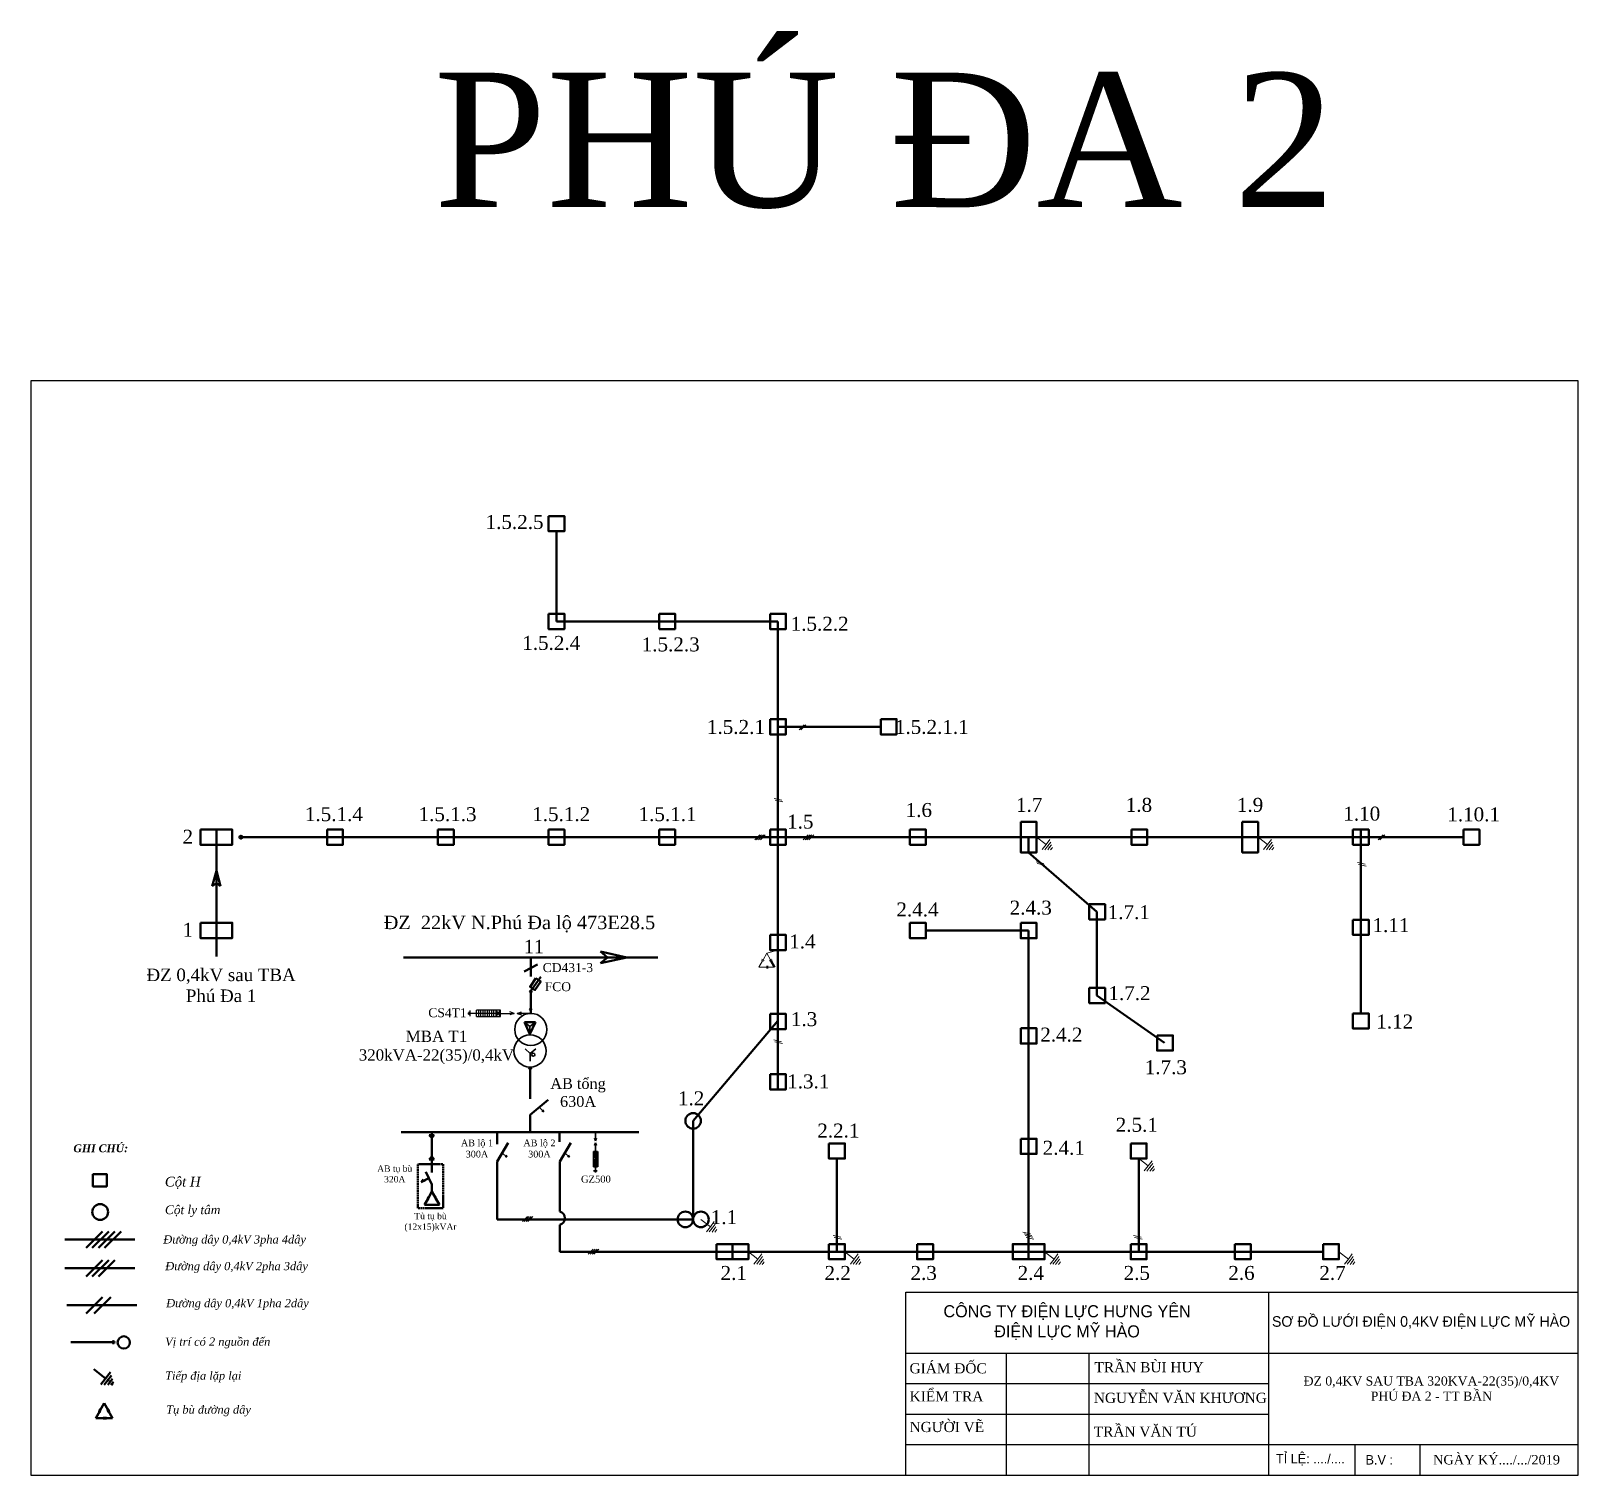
# Model space of a CAD drawing. Extents: x -2498 to 13808, y -1476 to 9052.
# Drawn here: x 9712.8 to 10058.5, y 3745.5 to 4068.1 of the extents above; entities that cross this region are included whole.
import ezdxf

# ---------------------------------------------------------------- set-up
doc = ezdxf.new("R2010")
doc.units = 0
doc.header["$LTSCALE"] = 0.08
doc.header["$MEASUREMENT"] = 0
doc.linetypes.add('DASHED2', pattern=[0.375, 0.25, -0.125])
doc.layers.get('0').update_dxf_attribs({"linetype": 'CONTINUOUS', "lineweight": 40})
doc.layers.add('Duong manh', color=8, linetype='CONTINUOUS')
doc.layers.add('khung', color=3, linetype='CONTINUOUS', lineweight=18)
doc.layers.add('NET DAM', color=6, linetype='CONTINUOUS', lineweight=25)
doc.styles.add('anh thong', font='times.ttf', dxfattribs={"height": 0.5})
doc.styles.get("Standard").update_dxf_attribs({"font": 'VHTEKN.TTF', "height": 2.5})

msp = doc.modelspace()

# ---------------------------------------------------------------- texts
at = {"color": 0, "linetype": 'Continuous', "lineweight": 30, "ltscale": 10, "attachment_point": 1}
for s, insert, char_height, width in [('{\\fTimes New Roman|b0|i0|c0|p18;PHÚ ĐA 2}', (9802.82, 4058.81), 30, 283.6535), ('\\pxqc;{\\fTimes New Roman|b0|i0|c238|p18;Đ\\fTimes New Roman|b0|i0|c0|p18;Z 0,4KV SAU TBA 320KVA-22(35)/0,4KV \\PPHÚ ĐA 2 - TT BẦN}', (9972.31, 3767.52), 2.025, 106.9019)]:
    msp.add_mtext(s, dxfattribs=dict(at, insert=insert, char_height=char_height, width=width))
at = {"color": 0, "lineweight": 30, "style": 'anh thong'}
for s, insert, char_height, width, attachment_point in [('1.5.2.5', (9820.88, 3959.99), 3.12, 40.1436, 2), ('1.5.2.2', (9889.06, 3937.25), 3.12, 40.1436, 2), ('1.5.2.4', (9829.08, 3932.97), 3.12, 40.1436, 2), ('1.5.2.3', (9855.77, 3932.64), 3.12, 40.1436, 2), ('1.5.2.1', (9870.35, 3914.2), 3.12, 40.1436, 2), ('1.5.2.1.1', (9914.12, 3914.2), 3.12, 40.1436, 2), ('1.7', (9935.89, 3896.79), 3.12, 40.1436, 2), ('1.8', (9960.41, 3896.79), 3.12, 40.1436, 2), ('1.9', (9985.24, 3896.79), 3.12, 40.1436, 2), ('1.5.1.4', (9780.51, 3894.71), 3.12, 40.1436, 2), ('1.5.1.3', (9805.91, 3894.71), 3.12, 40.1436, 2), ('1.5.1.2', (9831.31, 3894.71), 3.12, 40.1436, 2), ('1.5.1.1', (9855.07, 3894.71), 3.12, 40.1436, 2), ('1.5', (9884.73, 3893.05), 3.12, 40.1436, 2), ('1.6', (9911.22, 3895.65), 3.12, 40.1436, 2), ('1.10', (10010.2, 3894.83), 3.12, 40.1436, 2), ('1.10.1', (10035.2, 3894.67), 3.12, 40.1436, 2), ('2', (9747.86, 3889.67), 3.12, 40.1436, 2), ('2.4.4', (9910.92, 3873.42), 3.12, 40.1436, 2), ('2.4.3', (9936.24, 3873.83), 3.12, 40.1436, 2), ('1.7.1', (9958.14, 3872.81), 3.12, 40.1436, 2), ('1', (9747.86, 3868.87), 3.12, 40.1436, 2), ('{\\fTimes New Roman|b0|i0|c238|p18;Đ}Z  22kV N.Phú Đa lộ 473E28.5', (9852.31, 3870.46), 3, 125.625, 3), ('1.11', (10016.72, 3869.91), 3.12, 40.1436, 2), ('1.4', (9885.2, 3866.26), 3.12, 40.1436, 2), ('11', (9822.93, 3865.07), 3, 30.4533, 1), ('ĐZ 0,4kV sau TBA \\PPhú Đa 1', (9755.3, 3858.65), 2.8, 40.1436, 2), ('CD431-3', (9832.8, 3859.87), 2, 42.88, 2), ('FCO', (9830.56, 3855.61), 2, 42.88, 2), ('1.7.2', (9958.3, 3854.72), 3.12, 40.1436, 2), ('CS4T1', (9805.89, 3849.78), 2, 42.88, 2), ('1.3', (9885.58, 3848.92), 3.12, 40.1436, 2), ('1.12', (10017.57, 3848.38), 3.12, 40.1436, 2), ('MBA T1\\P320kVA-22(35)/0,4kV', (9803.43, 3844.77), 2.5, 92.4689, 2), ('2.4.2', (9943.07, 3845.46), 3.12, 40.1436, 2), ('1.7.3', (9966.42, 3838.17), 3.12, 40.1436, 2), ('AB tổng\\P630A', (9835.07, 3834.16), 2.4, 42.88, 2), ('1.3.1', (9886.52, 3835.01), 3.12, 40.1436, 2), ('1.2', (9860.34, 3831.22), 3.12, 40.1436, 2), ('2.2.1', (9893.24, 3824.02), 3.12, 40.1436, 2), ('2.5.1', (9959.93, 3825.31), 3.12, 40.1436, 2), ('AB lộ 1\\P300A', (9812.48, 3820.45), 1.5, 42.88, 2), ('AB lộ 2\\P300A', (9826.44, 3820.45), 1.5, 42.88, 2), ('2.4.1', (9943.62, 3820.17), 3.12, 40.1436, 2), ('{\\fTimes New Roman|b0|i1|c0|p18;Cột H}', (9742.74, 3812.14), 2.1857, 37.9813, 1), ('GZ500', (9835.72, 3812.39), 1.56, 50.6483, 1), ('{\\fTimes New Roman|b0|i1|c0|p18;Cột ly tâm}', (9742.76, 3805.75), 1.9679, 37.9813, 1), ('1.1', (9867.68, 3804.67), 3.12, 40.1436, 2), ('2.1', (9869.86, 3792.21), 3.12, 40.1436, 2), ('2.2', (9893.08, 3792.21), 3.12, 40.1436, 2), ('2.3', (9912.31, 3792.21), 3.12, 40.1436, 2), ('2.4', (9936.24, 3792.21), 3.12, 40.1436, 2), ('2.5', (9959.93, 3792.21), 3.12, 40.1436, 2), ('2.6', (9983.32, 3792.21), 3.12, 40.1436, 2), ('2.7', (10003.67, 3792.21), 3.12, 40.1436, 2)]:
    msp.add_mtext(s, dxfattribs=dict(at, insert=insert, char_height=char_height, width=width, attachment_point=attachment_point))
at = {"attachment_point": 1, "style": 'anh thong'}
for s, insert, char_height, width in [('{\\fTimes New Roman|b1|i1|c0|p18;GHI CHÚ:}', (9722.3, 3819.37), 1.7442, 25.1347), ('{\\fTimes New Roman|b0|i1|c238|p18;Đ\\fTimes New Roman|b0|i1|c0|p18;ường dây 0,4kV 3pha 4dây}', (9742.39, 3799.06), 1.836, 46.8776), ('{\\fTimes New Roman|b0|i1|c238|p18;Đư\\fTimes New Roman|b0|i1|c0|p18;ờng dây 0,4kV 2pha 3dây}', (9742.83, 3793.1), 1.836, 46.8776), ('{\\fTimes New Roman|b0|i1|c238|p18;Đư\\fTimes New Roman|b0|i1|c0|p18;ờng dây 0,4kV 1pha 2dây}', (9743.03, 3784.82), 1.836, 46.8776), ('{\\fTimes New Roman|b0|i1|c0|p18;Vị trí có 2 nguồn đến}', (9742.81, 3776.22), 1.836, 46.8776), ('{\\fTimes New Roman|b0|i1|c0|p18;Tiếp địa lặp lại}', (9742.81, 3768.63), 1.836, 46.8776), ('{\\fTimes New Roman|b0|i1|c0|p18;Tụ bù đường dây}', (9743.03, 3761.05), 1.836, 46.8776)]:
    msp.add_mtext(s, dxfattribs=dict(at, insert=insert, char_height=char_height, width=width))
at = {"linetype": 'Continuous', "ltscale": 8, "attachment_point": 2, "style": 'anh thong'}
for s, insert, char_height, width in [('AB tụ bù\\P320A', (9794.11, 3814.66), 1.415, 46.0057), ('Tủ tụ bù\\P(12x15)kVAr', (9802.1, 3804.06), 1.4152, 27.9977)]:
    msp.add_mtext(s, dxfattribs=dict(at, insert=insert, char_height=char_height, width=width))

# ---------------------------------------------------------------- blocks, each defined once
blk = doc.blocks.new('khung')
at = {"layer": 'khung', "color": 5, "lineweight": -3, "ltscale": 4}
for p, q in [((630143, 2296298.9), (632881, 2296298.9)), ((630143, 2295554.2), (630143, 2296298.9)), ((631620.1, 2296298.9), (631620.1, 2295554.2)), ((630143, 2296050.6), (631457.3, 2296050.6)), ((630143, 2296050.6), (632881, 2296050.6)), ((630552, 2296050.6), (630552, 2295554.2)), ((630888.9, 2296050.6), (630888.9, 2295554.2)), ((630143, 2295926.5), (631620.1, 2295926.5)), ((630143, 2295802.4), (631620.1, 2295802.4)), ((630143, 2295678.3), (631512, 2295678.3)), ((630143, 2295678.3), (632881, 2295678.3)), ((631972.7, 2295554.2), (631972.7, 2295678.3)), ((632238.4, 2295554.2), (632238.4, 2295678.3))]:
    blk.add_line(p, q, dxfattribs=at)
blk.add_lwpolyline([(632881, 2300009), (626580.6, 2300009), (626580.6, 2295554.2), (632881, 2295554.2), (632881, 2300009)], dxfattribs=at)
at = {"layer": 'Duong manh', "color": 0, "lineweight": -3, "ltscale": 4}
for s, insert, char_height, width, attachment_point in [('{\\f.VnAvantH|b0|i0|c0|p34;C¤NG TY §IÖN LùC H¦NG Y£N\\P®iÖn lùc mü hµo}', (630800.1, 2296174.8), 49.141, 1314.329, 5), ('{\\f.VnAvantH|b0|i0|c0|p34;s¬ ®å l\xadíi ®iÖn 0,4kv ®iÖn lùc mü hµo}', (632241.6, 2296174.8), 43.049, 1423.665, 5), ('{\\fTimes New Roman|b0|i0|c0|p18; GIÁM ĐỐC}', (630143, 2295988.6), 41.37, 409.064, 4), ('{\\fTimes New Roman|b0|i0|c0|p18; TRẦN BÙI HUY}', (630896.3, 2295992.9), 41.37, 536.856, 4), ('{\\f.VnAvantH|b0|i0|c0|p34; \\fTimes New Roman|b0|i0|c0|p18; KIỂM TRA}', (630128, 2295874.7), 41.37, 409.064, 4), ('{\\fTimes New Roman|b0|i0|c0|p18; NGUYỄN VĂN KHƯƠNG}', (630893.6, 2295868.1), 41.37, 717.247, 4), ('{\\fTimes New Roman|b0|i0|c0|p18; NGƯỜI VẼ}', (630143, 2295749.5), 41.37, 409.064, 4), ('{\\f.VnAvantH|b0|i0|c0|p34; \\fTimes New Roman|b0|i0|c0|p18;TRẦN VĂN TÚ}', (630893.4, 2295730.7), 41.37, 536.856, 4), ('{\\f.VnAvantH|b0|i0|c0|p34; tØ lÖ: ..../....}', (631636.6, 2295616.3), 38.475, 301.491, 4), ('{\\f.VnAvantH|b0|i0|c0|p34;b.v :}', (632071.5, 2295616.3), 38.475, 424.338, 5), ('{\\fTimes New Roman|b0|i0|c0|p18;NGÀY KÝ..../.../2019}', (632549.2, 2295616.3), 38.475, 820.671, 5)]:
    blk.add_mtext(s, dxfattribs=dict(at, insert=insert, char_height=char_height, width=width, attachment_point=attachment_point))

# ---------------------------------------------------------------- hatches: boundary and pattern name
at = {"linetype": 'Continuous', "lineweight": 40, "ltscale": 8}
msp.add_hatch(color=0, dxfattribs=at).paths.add_polyline_path([(9760.07, 3888, 1), (9759.41, 3888, 1)])
at = {"linetype": 'Continuous', "ltscale": 8}
h = msp.add_hatch(color=256, dxfattribs=at)
h.paths.add_polyline_path([(9800.01, 3810.96), (9800.75, 3811.01), (9800.62, 3811.26)])
h.paths.add_polyline_path([(9800.01, 3810.96), (9800.62, 3811.26), (9800.49, 3811.52)])
msp.add_hatch(color=256, dxfattribs=at).paths.add_polyline_path([(9731.46, 3775.15, 1), (9731, 3775.15, 1)])

# ---------------------------------------------------------------- linework, layer by layer
at = {"color": 0, "linetype": 'Continuous', "lineweight": 40, "ltscale": 8}
for p, q in [((9830.26, 3936.21), (9830.26, 3956.35)), ((9879.74, 3936.21), (9830.26, 3936.21)), ((9879.74, 3936.21), (9879.74, 3831.65)), ((9879.74, 3912.68), (9902.71, 3912.68)), ((10010, 3889.7), (10010, 3848.64)), ((9754.25, 3888), (9754.25, 3861.35)), ((9759.74, 3888), (10032.97, 3888)), ((9935.76, 3888), (9935.76, 3884.6)), ((9935.76, 3884.6), (9950.97, 3871.33)), ((9754.25, 3880.5), (9753.3, 3877.08)), ((9754.25, 3880.5), (9755.2, 3877.08)), ((9753.3, 3877.08), (9754.25, 3877.73)), ((9755.2, 3877.08), (9754.25, 3877.73)), ((9950.97, 3871.33), (9950.97, 3852.64)), ((9935.76, 3867.14), (9912.79, 3867.14)), ((9935.76, 3867.14), (9935.76, 3793.7)), ((9845.96, 3861.16), (9840.08, 3862.44)), ((9840.08, 3862.44), (9841.62, 3861.16)), ((9796.1, 3861.16), (9852.93, 3861.16)), ((9826, 3859.53), (9823.02, 3857.98)), ((9845.96, 3861.16), (9840.08, 3859.88)), ((9840.08, 3859.88), (9841.62, 3861.16)), ((9878.18, 3860.42), (9878.99, 3858.97)), ((9824.51, 3853.71), (9826.77, 3856.81)), ((9824.23, 3853.64), (9824.79, 3853.64)), ((9824.23, 3853.64), (9824.51, 3853.3)), ((9824.79, 3853.64), (9824.51, 3853.3)), ((9950.97, 3852.64), (9966.12, 3842.03)), ((9824.2, 3849.42), (9824.48, 3849.76)), ((9824.2, 3849.42), (9824.76, 3849.42)), ((9824.76, 3849.42), (9824.48, 3849.76)), ((9823.13, 3846.71), (9825.55, 3846.71)), ((9824.29, 3843.98), (9823.13, 3846.71)), ((9825.55, 3846.71), (9824.29, 3843.98)), ((9860.79, 3824.63), (9879.74, 3846.99)), ((9824.34, 3825.99), (9824.34, 3822.09)), ((9860.79, 3802.61), (9860.79, 3824.63)), ((9795.56, 3822.08), (9848.62, 3822.1)), ((9839.42, 3814.36), (9839.42, 3817.76)), ((9817.02, 3815.51), (9817.02, 3802.61)), ((9830.98, 3815.51), (9830.98, 3804.39)), ((9892.91, 3795.4), (9892.91, 3816.2)), ((9960.35, 3795.4), (9960.35, 3816.2)), ((9802.43, 3810.4), (9802.43, 3808.81)), ((9860.79, 3802.61), (9817.02, 3802.61)), ((9830.98, 3801.38), (9830.98, 3795.4)), ((9830.98, 3795.4), (10001.55, 3795.4))]:
    msp.add_line(p, q, dxfattribs=at)
at = {"linetype": 'Continuous', "lineweight": 9, "ltscale": 8}
for p, q in [((9885.58, 3913.14), (9884.46, 3912.02)), ((9886, 3913.14), (9884.88, 3912.02)), ((9880.59, 3896.3), (9878.87, 3896.68)), ((9880.84, 3895.91), (9879.12, 3896.29)), ((9875.67, 3888.56), (9874.55, 3887.44)), ((9876.08, 3888.56), (9874.97, 3887.44)), ((9876.5, 3888.56), (9875.39, 3887.44)), ((9876.92, 3888.56), (9875.81, 3887.44)), ((9886.49, 3888.56), (9885.38, 3887.44)), ((9886.91, 3888.56), (9885.79, 3887.44)), ((9887.33, 3888.56), (9886.21, 3887.44)), ((9887.75, 3888.56), (9886.63, 3887.44)), ((9937.54, 3888), (9939.65, 3886.36)), ((9939.65, 3886.36), (9938.77, 3885.23)), ((9940.05, 3886.05), (9939.39, 3885.2)), ((9939.65, 3886.36), (9940.53, 3887.5)), ((9940.05, 3886.05), (9940.71, 3886.9)), ((9940.45, 3885.74), (9940.9, 3886.3)), ((9987.03, 3888), (9989.14, 3886.36)), ((9989.14, 3886.36), (9988.26, 3885.23)), ((9989.54, 3886.05), (9988.88, 3885.2)), ((9989.14, 3886.36), (9990.02, 3887.5)), ((9989.54, 3886.05), (9990.2, 3886.9)), ((9989.94, 3885.74), (9990.38, 3886.3)), ((10014.95, 3888.56), (10013.84, 3887.44)), ((10015.37, 3888.56), (10014.26, 3887.44)), ((9939.16, 3882.15), (9937.45, 3882.53)), ((9940.45, 3885.74), (9940.02, 3885.17)), ((9940.86, 3885.43), (9940.64, 3885.15)), ((9940.86, 3885.43), (9941.08, 3885.71)), ((9989.94, 3885.74), (9989.51, 3885.17)), ((9990.34, 3885.43), (9990.13, 3885.15)), ((9990.34, 3885.43), (9990.56, 3885.71)), ((9939.41, 3881.76), (9937.7, 3882.14)), ((10010.94, 3881.95), (10009.23, 3882.33)), ((10011.19, 3881.55), (10009.48, 3881.93)), ((9877.24, 3862.06), (9876.41, 3860.61)), ((9877.24, 3862.06), (9878.06, 3860.61)), ((9876.3, 3860.41), (9875.48, 3858.97)), ((9875.48, 3858.97), (9877.2, 3858.97)), ((9876.04, 3860.54), (9876.54, 3860.29)), ((9876.15, 3860.74), (9876.65, 3860.49)), ((9877.2, 3858.97), (9877.23, 3858.97)), ((9877.23, 3859.25), (9877.23, 3858.69)), ((9877.5, 3859.25), (9877.5, 3858.69)), ((9877.5, 3858.97), (9878.99, 3858.97)), ((9878.32, 3860.74), (9877.82, 3860.49)), ((9878.43, 3860.54), (9877.94, 3860.29)), ((9880.54, 3842.32), (9878.83, 3842.7)), ((9880.79, 3841.92), (9879.08, 3842.31)), ((9960.35, 3816.2), (9962.46, 3814.56)), ((9962.46, 3814.56), (9961.58, 3813.43)), ((9962.86, 3814.25), (9962.2, 3813.4)), ((9962.46, 3814.56), (9963.34, 3815.7)), ((9963.27, 3813.94), (9962.83, 3813.37)), ((9962.86, 3814.25), (9963.52, 3815.1)), ((9963.27, 3813.94), (9963.71, 3814.5)), ((9963.67, 3813.63), (9963.45, 3813.35)), ((9963.67, 3813.63), (9963.89, 3813.91)), ((9823.74, 3803.25), (9822.62, 3802.14)), ((9824.16, 3803.25), (9823.04, 3802.14)), ((9824.57, 3803.25), (9823.46, 3802.14)), ((9824.99, 3803.25), (9823.88, 3802.14)), ((9862.53, 3802.61), (9864.64, 3800.98)), ((9864.64, 3800.98), (9863.76, 3799.84)), ((9865.04, 3800.66), (9864.38, 3799.81)), ((9864.64, 3800.98), (9865.52, 3802.11)), ((9865.44, 3800.35), (9865.01, 3799.79)), ((9865.04, 3800.66), (9865.7, 3801.52)), ((9865.44, 3800.35), (9865.88, 3800.92)), ((9865.85, 3800.04), (9865.63, 3799.76)), ((9865.85, 3800.04), (9866.06, 3800.33)), ((9936.2, 3799.39), (9934.49, 3799.77)), ((9893.76, 3798.61), (9892.05, 3798.99)), ((9894.01, 3798.22), (9892.3, 3798.6)), ((9936.45, 3799), (9934.74, 3799.38)), ((9936.7, 3798.61), (9934.99, 3798.99)), ((9936.95, 3798.22), (9935.24, 3798.6)), ((9960.88, 3798.61), (9959.17, 3798.99)), ((9961.13, 3798.22), (9959.42, 3798.6)), ((9838.48, 3795.96), (9837.36, 3794.84)), ((9838.9, 3795.96), (9837.78, 3794.84)), ((9839.31, 3795.96), (9838.2, 3794.84)), ((9839.73, 3795.96), (9838.62, 3794.84)), ((9873.13, 3795.4), (9875.25, 3793.76)), ((9875.25, 3793.76), (9874.37, 3792.63)), ((9875.65, 3793.45), (9874.99, 3792.6)), ((9875.25, 3793.76), (9876.12, 3794.9)), ((9876.05, 3793.14), (9875.61, 3792.57)), ((9875.65, 3793.45), (9876.31, 3794.3)), ((9876.05, 3793.14), (9876.49, 3793.7)), ((9876.45, 3792.83), (9876.23, 3792.54)), ((9876.45, 3792.83), (9876.67, 3793.11)), ((9894.69, 3795.4), (9896.8, 3793.76)), ((9896.8, 3793.76), (9895.92, 3792.63)), ((9897.2, 3793.45), (9896.54, 3792.6)), ((9896.8, 3793.76), (9897.68, 3794.9)), ((9897.6, 3793.14), (9897.17, 3792.57)), ((9897.2, 3793.45), (9897.86, 3794.3)), ((9897.6, 3793.14), (9898.04, 3793.7)), ((9898.01, 3792.83), (9897.79, 3792.54)), ((9898.01, 3792.83), (9898.23, 3793.11)), ((9939.31, 3795.4), (9941.43, 3793.76)), ((9941.43, 3793.76), (9940.55, 3792.63)), ((9941.83, 3793.45), (9941.17, 3792.6)), ((9941.43, 3793.76), (9942.3, 3794.9)), ((9942.23, 3793.14), (9941.79, 3792.57)), ((9941.83, 3793.45), (9942.49, 3794.3)), ((9942.23, 3793.14), (9942.67, 3793.7)), ((9942.63, 3792.83), (9942.41, 3792.54)), ((9942.63, 3792.83), (9942.85, 3793.11)), ((10005.1, 3795.4), (10007.21, 3793.76)), ((10007.21, 3793.76), (10006.34, 3792.63)), ((10007.62, 3793.45), (10006.96, 3792.6)), ((10007.21, 3793.76), (10008.09, 3794.9)), ((10008.02, 3793.14), (10007.58, 3792.57)), ((10007.62, 3793.45), (10008.27, 3794.3)), ((10008.02, 3793.14), (10008.46, 3793.7)), ((10008.42, 3792.83), (10008.2, 3792.54)), ((10008.42, 3792.83), (10008.64, 3793.11))]:
    msp.add_line(p, q, dxfattribs=at)
at = {"color": 0, "linetype": 'Continuous', "lineweight": 9, "ltscale": 8}
msp.add_line((9877.24, 3862.07), (9879.74, 3862.77), dxfattribs=at)
at = {"color": 0, "lineweight": 40}
for p, q in [((9824.51, 3856.9), (9824.51, 3861.16)), ((9824.51, 3848.64), (9824.51, 3853.71)), ((9824.34, 3836.65), (9824.34, 3829.55)), ((9824.34, 3825.99), (9828.36, 3829.35)), ((9816.97, 3822.09), (9816.97, 3819.45)), ((9830.93, 3819.93), (9830.93, 3822.09)), ((9819.47, 3819.7), (9817.02, 3815.51)), ((9833.43, 3819.7), (9830.98, 3815.51))]:
    msp.add_line(p, q, dxfattribs=at)
at = {"lineweight": -3}
for p, q in [((9810.6, 3848.49), (9810.6, 3848.79)), ((9810.76, 3848.29), (9810.76, 3849)), ((9810.93, 3847.99), (9810.93, 3849.3)), ((9812.38, 3848.64), (9810.95, 3848.64)), ((9817.72, 3849.37), (9812.38, 3849.37)), ((9812.38, 3847.92), (9812.38, 3849.37)), ((9817.72, 3848.64), (9812.38, 3848.64)), ((9812.87, 3847.92), (9812.87, 3849.37)), ((9813.35, 3847.92), (9813.35, 3849.37)), ((9813.84, 3847.92), (9813.84, 3849.37)), ((9814.32, 3847.92), (9814.32, 3849.37)), ((9814.81, 3847.92), (9814.81, 3849.37)), ((9815.3, 3847.92), (9815.3, 3849.37)), ((9815.78, 3847.92), (9815.78, 3849.37)), ((9816.27, 3847.92), (9816.27, 3849.37)), ((9817.72, 3847.92), (9816.75, 3849.37)), ((9816.75, 3847.92), (9817.72, 3849.37)), ((9816.75, 3847.92), (9816.75, 3849.37)), ((9817.72, 3847.92), (9817.72, 3849.37)), ((9817.72, 3848.64), (9820.77, 3848.64)), ((9820.77, 3848.64), (9819.83, 3848.96)), ((9820.77, 3848.64), (9819.83, 3848.33)), ((9821.46, 3848.64), (9822.4, 3848.96)), ((9824.51, 3848.64), (9821.46, 3848.64)), ((9821.46, 3848.64), (9822.4, 3848.33))]:
    msp.add_line(p, q, dxfattribs=at)
at = {"linetype": 'Continuous', "lineweight": -3, "ltscale": 8}
msp.add_line((9812.38, 3847.92), (9817.72, 3847.92), dxfattribs=at)
at = {"color": 0, "lineweight": 30}
for p, q in [((9824.29, 3845.7), (9823.13, 3846.71)), ((9824.29, 3845.7), (9825.55, 3846.71)), ((9825.55, 3846.71), (9824.29, 3845.7)), ((9824.29, 3843.98), (9824.29, 3845.7)), ((9824.4, 3839.69), (9823.24, 3840.7)), ((9824.4, 3839.69), (9825.65, 3840.7)), ((9825.65, 3840.7), (9824.4, 3839.69)), ((9824.4, 3837.97), (9824.4, 3839.69)), ((9824.73, 3836.44), (9824, 3836.44)), ((9824, 3836.44), (9824.35, 3835.99)), ((9824.35, 3835.99), (9824.73, 3836.44))]:
    msp.add_line(p, q, dxfattribs=at)
at = {"lineweight": 30}
for p, q in [((9826.35, 3827.67), (9827.4, 3826.66)), ((9827.4, 3826.66), (9826.97, 3826.87)), ((9827.4, 3826.66), (9827.18, 3827.08)), ((9838.96, 3820.15), (9838.76, 3820.75)), ((9838.96, 3822.1), (9838.96, 3820.15)), ((9838.96, 3820.15), (9839.16, 3820.75)), ((9818.14, 3817.52), (9819.19, 3816.52)), ((9819.19, 3816.52), (9818.97, 3816.94)), ((9832.1, 3817.52), (9833.15, 3816.52)), ((9833.15, 3816.52), (9832.93, 3816.94)), ((9838.49, 3817.76), (9838.49, 3814.36)), ((9839.42, 3817.76), (9838.49, 3817.14)), ((9839.42, 3817.14), (9838.49, 3817.76)), ((9839.42, 3817.76), (9838.49, 3817.76)), ((9839.42, 3817.14), (9838.49, 3817.14)), ((9839.42, 3816.83), (9838.49, 3816.83)), ((9838.96, 3819.71), (9838.76, 3819.11)), ((9838.96, 3817.76), (9838.96, 3819.71)), ((9838.96, 3819.71), (9839.16, 3819.11)), ((9838.96, 3817.76), (9838.96, 3814.36)), ((9819.19, 3816.52), (9818.76, 3816.72)), ((9833.15, 3816.52), (9832.72, 3816.72)), ((9839.42, 3816.53), (9838.49, 3816.53)), ((9839.42, 3815.91), (9838.49, 3815.91)), ((9839.42, 3815.6), (9838.49, 3815.6)), ((9839.42, 3815.29), (9838.49, 3815.29)), ((9839.42, 3814.98), (9838.49, 3814.98)), ((9839.42, 3814.67), (9838.49, 3814.67)), ((9839.42, 3814.36), (9838.49, 3814.36)), ((9839.37, 3813.43), (9838.54, 3813.43)), ((9839.18, 3813.32), (9838.73, 3813.32)), ((9838.96, 3814.36), (9838.96, 3813.44)), ((9839.05, 3813.22), (9838.86, 3813.22))]:
    msp.add_line(p, q, dxfattribs=at)
at = {"color": 0}
for p, q in [((9802.9, 3821.46), (9801.83, 3821.46)), ((9801.83, 3821.46), (9802.36, 3820.8)), ((9802.36, 3820.8), (9802.9, 3821.46)), ((9801.83, 3816), (9802.36, 3816.66)), ((9802.9, 3816), (9801.83, 3816)), ((9802.36, 3816.66), (9802.9, 3816))]:
    msp.add_line(p, q, dxfattribs=at)
at = {"linetype": 'Continuous', "ltscale": 8}
for p, q in [((9802.36, 3822.09), (9802.36, 3813.11)), ((9801.72, 3811.81), (9800.01, 3810.96)), ((9800.01, 3810.96), (9800.49, 3811.52)), ((9800.49, 3811.52), (9800.75, 3811.01)), ((9802.43, 3810.4), (9801.02, 3813.22)), ((9801.55, 3807.26), (9800.78, 3805.9)), ((9801.3, 3807.38), (9801.77, 3807.15)), ((9801.41, 3807.57), (9801.87, 3807.33)), ((9802.43, 3808.81), (9801.65, 3807.44)), ((9802.43, 3808.81), (9803.2, 3807.44)), ((9803.44, 3807.57), (9802.98, 3807.33)), ((9803.55, 3807.38), (9803.08, 3807.15)), ((9803.31, 3807.26), (9804.08, 3805.9)), ((9800.78, 3805.9), (9802.39, 3805.9)), ((9804.08, 3805.9), (9802.46, 3805.9)), ((9728.81, 3799.93), (9725.14, 3796.26)), ((9730.19, 3799.93), (9726.52, 3796.26)), ((9731.56, 3799.93), (9727.89, 3796.26)), ((9732.94, 3799.93), (9729.27, 3796.26)), ((9720.4, 3798.12), (9736, 3798.12)), ((9728.81, 3793.5), (9725.14, 3789.83)), ((9730.19, 3793.5), (9726.52, 3789.83)), ((9731.56, 3793.5), (9727.89, 3789.83)), ((9720.4, 3791.7), (9736, 3791.7)), ((9720.86, 3783.44), (9736.46, 3783.44)), ((9728.81, 3785.24), (9725.14, 3781.57)), ((9730.65, 3785.24), (9726.97, 3781.57)), ((9731.23, 3775.15), (9721.73, 3775.15)), ((9726.88, 3769.12), (9729.5, 3767.09)), ((9729.5, 3767.09), (9730.59, 3768.5)), ((9729.5, 3767.09), (9728.41, 3765.69)), ((9730, 3766.71), (9729.18, 3765.65)), ((9730.5, 3766.32), (9729.96, 3765.62)), ((9730, 3766.71), (9730.82, 3767.76)), ((9730.5, 3766.32), (9731.05, 3767.02)), ((9731, 3765.94), (9730.73, 3765.58)), ((9731, 3765.94), (9731.27, 3766.29)), ((9729.17, 3761.52), (9728.29, 3759.97)), ((9729.17, 3761.52), (9730.05, 3759.97)), ((9728.18, 3759.77), (9727.31, 3758.23)), ((9727.31, 3758.23), (9729.13, 3758.23)), ((9727.9, 3759.91), (9728.43, 3759.64)), ((9728.02, 3760.11), (9728.54, 3759.85)), ((9729.13, 3758.23), (9729.17, 3758.23)), ((9729.17, 3758.53), (9729.17, 3757.93)), ((9729.45, 3758.53), (9729.45, 3757.93)), ((9729.45, 3758.23), (9731.04, 3758.23)), ((9730.32, 3760.11), (9729.8, 3759.85)), ((9730.44, 3759.91), (9729.91, 3759.64)), ((9730.17, 3759.77), (9731.04, 3758.23))]:
    msp.add_line(p, q, dxfattribs=at)
at = {"color": 0, "linetype": 'Continuous', "lineweight": 40, "ltscale": 8}
for points in [[(9828.48, 3959.74), (9832.03, 3959.74), (9832.03, 3956.35), (9828.48, 3956.35)], [(9828.48, 3937.91), (9832.03, 3937.91), (9832.03, 3934.51), (9828.48, 3934.51)], [(9853.23, 3937.91), (9856.77, 3937.91), (9856.77, 3934.51), (9853.23, 3934.51)], [(9877.97, 3937.91), (9881.52, 3937.91), (9881.52, 3934.51), (9877.97, 3934.51)], [(9877.97, 3914.38), (9881.52, 3914.38), (9881.52, 3910.98), (9877.97, 3910.98)], [(9902.71, 3914.38), (9906.26, 3914.38), (9906.26, 3910.98), (9902.71, 3910.98)], [(9750.7, 3889.7), (9754.25, 3889.7), (9754.25, 3886.3), (9750.7, 3886.3)], [(9754.25, 3889.7), (9757.8, 3889.7), (9757.8, 3886.3), (9754.25, 3886.3)], [(9778.99, 3889.7), (9782.54, 3889.7), (9782.54, 3886.3), (9778.99, 3886.3)], [(9803.74, 3889.7), (9807.29, 3889.7), (9807.29, 3886.3), (9803.74, 3886.3)], [(9828.48, 3889.7), (9832.03, 3889.7), (9832.03, 3886.3), (9828.48, 3886.3)], [(9853.23, 3889.7), (9856.77, 3889.7), (9856.77, 3886.3), (9853.23, 3886.3)], [(9877.97, 3889.7), (9881.52, 3889.7), (9881.52, 3886.3), (9877.97, 3886.3)], [(9909.24, 3889.7), (9912.79, 3889.7), (9912.79, 3886.3), (9909.24, 3886.3)], [(9933.99, 3891.4), (9937.54, 3891.4), (9937.54, 3888), (9933.99, 3888)], [(9958.73, 3889.7), (9962.28, 3889.7), (9962.28, 3886.3), (9958.73, 3886.3)], [(9983.48, 3891.4), (9987.03, 3891.4), (9987.03, 3888), (9983.48, 3888)], [(10008.22, 3889.7), (10011.77, 3889.7), (10011.77, 3886.3), (10008.22, 3886.3)], [(10032.97, 3889.7), (10036.51, 3889.7), (10036.51, 3886.3), (10032.97, 3886.3)], [(9933.99, 3888), (9937.54, 3888), (9937.54, 3884.6), (9933.99, 3884.6)], [(9983.48, 3888), (9987.03, 3888), (9987.03, 3884.6), (9983.48, 3884.6)], [(9949.3, 3873.03), (9952.84, 3873.03), (9952.84, 3869.63), (9949.3, 3869.63)], [(9750.7, 3868.88), (9754.25, 3868.88), (9754.25, 3865.48), (9750.7, 3865.48)], [(9754.25, 3868.88), (9757.8, 3868.88), (9757.8, 3865.48), (9754.25, 3865.48)], [(9909.24, 3868.84), (9912.79, 3868.84), (9912.79, 3865.44), (9909.24, 3865.44)], [(9933.99, 3868.84), (9937.54, 3868.84), (9937.54, 3865.44), (9933.99, 3865.44)], [(10008.22, 3869.56), (10011.77, 3869.56), (10011.77, 3866.17), (10008.22, 3866.17)], [(9877.97, 3866.17), (9881.52, 3866.17), (9881.52, 3862.77), (9877.97, 3862.77)], [(9825.65, 3856.5), (9826.72, 3855.77), (9825.42, 3853.86), (9824.35, 3854.59)], [(9949.3, 3854.33), (9952.84, 3854.33), (9952.84, 3850.94), (9949.3, 3850.94)], [(9877.97, 3848.53), (9881.52, 3848.53), (9881.52, 3845.13), (9877.97, 3845.13)], [(10008.22, 3848.64), (10011.77, 3848.64), (10011.77, 3845.24), (10008.22, 3845.24)], [(9933.99, 3845.31), (9937.54, 3845.31), (9937.54, 3841.91), (9933.99, 3841.91)], [(9964.45, 3843.73), (9968, 3843.73), (9968, 3840.33), (9964.45, 3840.33)], [(9877.97, 3835.05), (9881.52, 3835.05), (9881.52, 3831.65), (9877.97, 3831.65)], [(9933.99, 3820.63), (9937.54, 3820.63), (9937.54, 3817.23), (9933.99, 3817.23)], [(9891.14, 3819.6), (9894.69, 3819.6), (9894.69, 3816.2), (9891.14, 3816.2)], [(9958.57, 3819.6), (9962.12, 3819.6), (9962.12, 3816.2), (9958.57, 3816.2)], [(9866.03, 3797.1), (9869.58, 3797.1), (9869.58, 3793.7), (9866.03, 3793.7)], [(9869.58, 3797.1), (9873.13, 3797.1), (9873.13, 3793.7), (9869.58, 3793.7)], [(9891.14, 3797.1), (9894.69, 3797.1), (9894.69, 3793.7), (9891.14, 3793.7)], [(9910.85, 3797.1), (9914.39, 3797.1), (9914.39, 3793.7), (9910.85, 3793.7)], [(9935.76, 3797.1), (9939.31, 3797.1), (9939.31, 3793.7), (9935.76, 3793.7)], [(9958.57, 3797.1), (9962.12, 3797.1), (9962.12, 3793.7), (9958.57, 3793.7)], [(9981.84, 3797.1), (9985.39, 3797.1), (9985.39, 3793.7), (9981.84, 3793.7)], [(10001.55, 3797.1), (10005.1, 3797.1), (10005.1, 3793.7), (10001.55, 3793.7)]]:
    msp.add_lwpolyline(points, close=True, dxfattribs=at)
at = {"linetype": 'DASHED2', "ltscale": 8}
msp.add_lwpolyline([(9799.27, 3814.97), (9804.93, 3814.97), (9804.93, 3805.11), (9799.27, 3805.11)], close=True, dxfattribs=at)
at = {"linetype": 'Continuous', "ltscale": 8}
msp.add_lwpolyline([(9726.66, 3812.72), (9729.77, 3812.72), (9729.77, 3809.97), (9726.66, 3809.97)], close=True, dxfattribs=at)
at = {"color": 0, "linetype": 'Continuous', "lineweight": 40, "ltscale": 8}
msp.add_lwpolyline([(9935.76, 3793.7), (9932.21, 3793.7), (9932.21, 3797.1), (9935.76, 3797.1), (9935.76, 3795.4)], dxfattribs=at)
for centre, radius in [((9759.74, 3888), 0.327), ((9860.79, 3824.63), 1.74), ((9859.05, 3802.61), 1.74), ((9862.53, 3802.61), 1.74)]:
    msp.add_circle(centre, radius, dxfattribs=at)
at = {"color": 0, "lineweight": 30}
for centre, radius in [((9824.51, 3845.05), 3.59), ((9824.34, 3840.24), 3.59), ((9825.06, 3839.4), 0.344)]:
    msp.add_circle(centre, radius, dxfattribs=at)
at = {"linetype": 'Continuous', "ltscale": 8}
for centre, radius in [((9728.29, 3804.27), 1.76), ((9731.23, 3775.15), 0.227), ((9733.56, 3775.13), 1.37)]:
    msp.add_circle(centre, radius, dxfattribs=at)
at = {"color": 0, "linetype": 'Continuous', "lineweight": 40, "ltscale": 8}
msp.add_arc((9830.56, 3802.88), 1.56, 285.5446, 74.4554, dxfattribs=at)
at = {"linetype": 'Continuous', "lineweight": 9, "ltscale": 8}
for p in [(9940.05, 3886.05), (9989.54, 3886.05), (9940.45, 3885.74), (9940.86, 3885.43), (9989.94, 3885.74), (9990.34, 3885.43), (9962.86, 3814.25), (9963.27, 3813.94), (9963.67, 3813.63), (9865.04, 3800.66), (9865.44, 3800.35), (9865.85, 3800.04), (9875.65, 3793.45), (9876.05, 3793.14), (9876.45, 3792.83), (9897.2, 3793.45), (9897.6, 3793.14), (9898.01, 3792.83), (9941.83, 3793.45), (9942.23, 3793.14), (9942.63, 3792.83), (10007.62, 3793.45), (10008.02, 3793.14), (10008.42, 3792.83)]:
    msp.add_point(p, dxfattribs=at)
at = {"linetype": 'Continuous', "ltscale": 8}
for p in [(9730, 3766.71), (9730.5, 3766.32), (9731, 3765.94)]:
    msp.add_point(p, dxfattribs=at)

# ---------------------------------------------------------------- block references
at = {"layer": 'NET DAM', "color": 7, "xscale": 0.05487305472000002, "yscale": 0.05487305472000002, "zscale": 0.05487305472000002}
msp.add_blockref('khung', (-24669.58, -122218.58), dxfattribs=at)

msp.set_redraw_order([(e.dxf.handle, doc.entitydb.next_handle()) for e in msp.query("TEXT MTEXT ATTDEF DIMENSION ARC_DIMENSION")])  # texts and dimensions are drawn at this point

doc.saveas('drawing.dxf')
